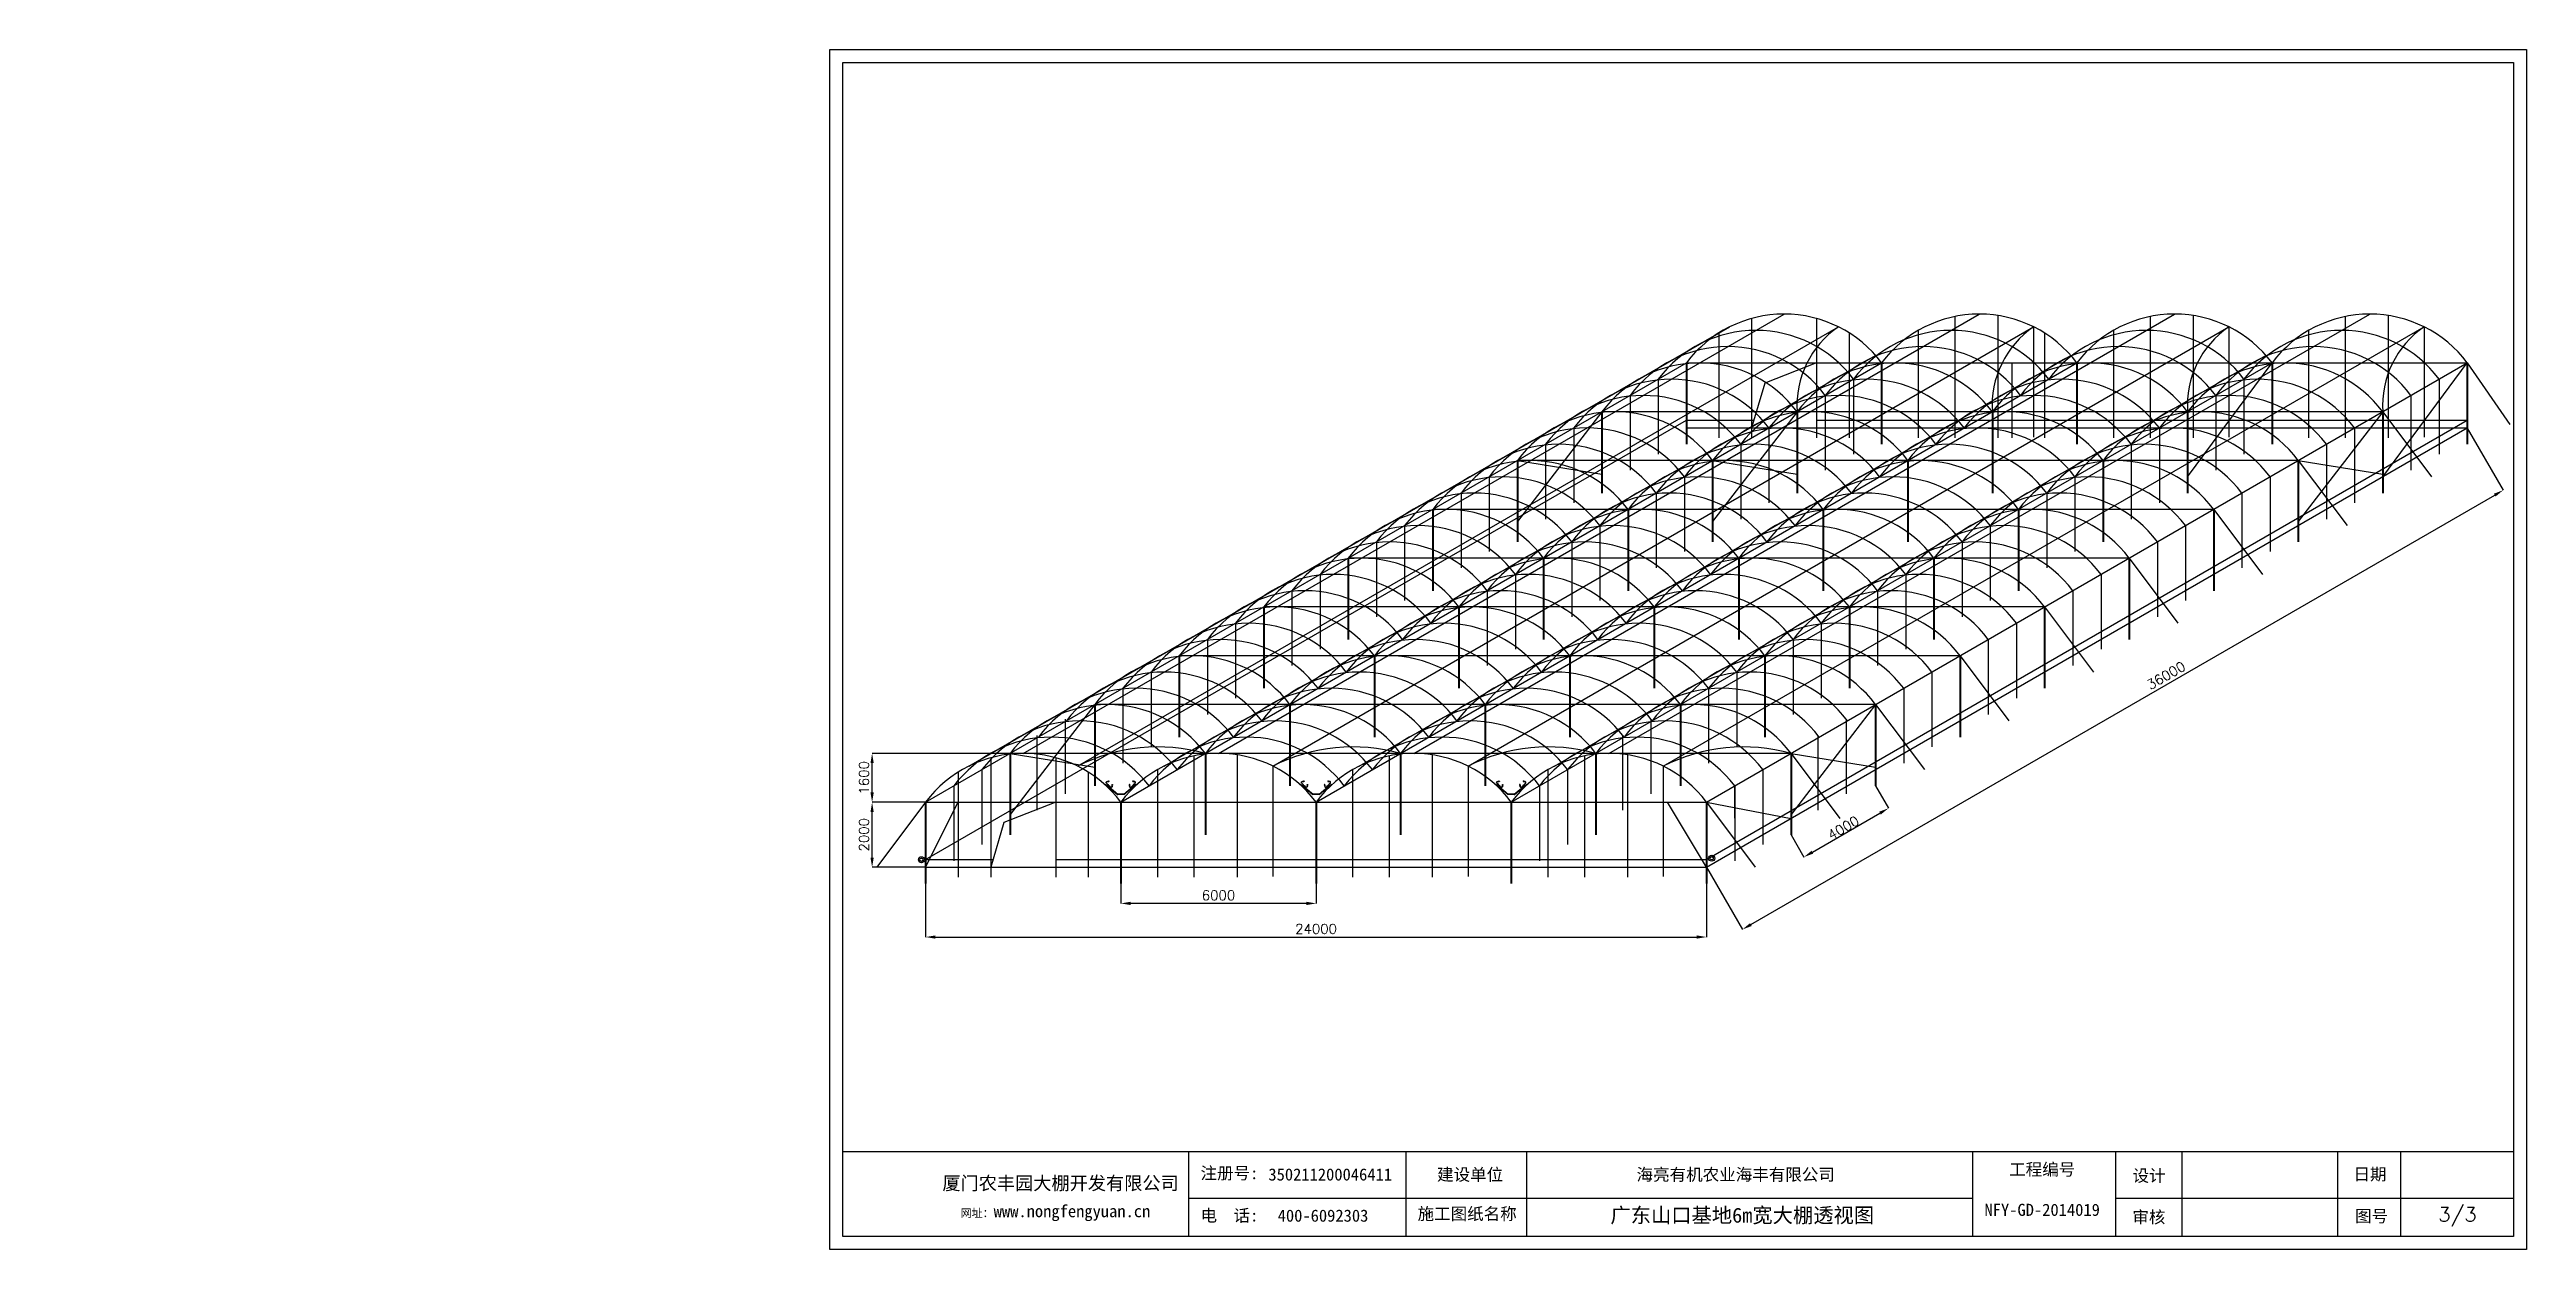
# Model space of a CAD drawing. Header units: inches. Extents: x 211493 to 813085, y -208640 to -52186.
# Drawn here: x 640332 to 716459, y -208640 to -171765 of the extents above; entities that cross this region are included whole.
import ezdxf

# ---------------------------------------------------------------- set-up
doc = ezdxf.new("R2010")
doc.units = ezdxf.units.IN
doc.header["$MEASUREMENT"] = 0
doc.header["$PDMODE"] = 1
doc.styles.get("Standard").update_dxf_attribs({"font": 'txt', "bigfont": 'gbcbig.shx'})
doc.styles.add('样式 1', font='SIMFANG.TTF')
doc.linetypes.add('ZIGZAG', pattern='A,0.00254,-5.08,[131,ltypeshp.shx,S=5.08,R=0,X=-5.08,Y=0],-10.16,[131,ltypeshp.shx,S=5.08,R=180,X=5.08,Y=0],-5.08', length=20.32254)
doc.dimstyles.new('ISO-25', dxfattribs={"dimtxt": 500, "dimasz": 300, "dimexe": 1.25, "dimexo": 0.625, "dimtad": 1, "dimtxsty": 'Standard', "dimcen": 300, "dimadec": 0, "dimazin": 0, "dimtfac": 1, "dimtmove": 0, "dimatfit": 3, "dimfxl": 1, "dimarcsym": 0})
doc.dimstyles.get("Standard").update_dxf_attribs({"dimtxt": 300, "dimasz": 300, "dimexe": 0.18, "dimexo": 0, "dimgap": 20, "dimtad": 1, "dimtoh": 1, "dimdec": 0, "dimzin": 0, "dimdsep": 46, "dimtxsty": 'Standard', "dimcen": 0.09, "dimclrd": 6, "dimclre": 6, "dimclrt": 6, "dimadec": 0, "dimazin": 0, "dimtfac": 1, "dimtdec": 0, "dimtofl": 0, "dimtmove": 1, "dimatfit": 3, "dimfxl": 1, "dimtolj": 1, "dimtzin": 0, "dimarcsym": 0})

msp = doc.modelspace()

# ---------------------------------------------------------------- texts
at = {"insert": (688304.062, -207358.764), "char_height": 457.17832, "width": 10969.38415, "attachment_point": 1, "style": '样式 1'}
msp.add_mtext('{\\fSimSun|b0|i0|c134|p2;广东山口基地6m宽大棚透视图}', dxfattribs=at)
at = {"ltscale": 10, "insert": (714338.33, -207637.115), "char_height": 445.5, "width": 12761.76596, "attachment_point": 5}
msp.add_mtext('3/3', dxfattribs=at)

# ---------------------------------------------------------------- blocks, each defined once
blk = doc.blocks.new('农丰园大棚图框')
at = {"ltscale": 10}
for p, q in [((581, 4361), (75019, 4361)), ((15986, 4361), (15986, 581)), ((25667, 4361), (25667, 581)), ((31039, 4361), (31039, 581)), ((50911, 4361), (50911, 581)), ((57286, 4361), (57286, 581)), ((60253, 581), (60253, 4361)), ((67185, 4361), (67185, 581)), ((67185, 4361), (67185, 581)), ((69994, 4361), (69994, 581)), ((69994, 4361), (69994, 581)), ((15986, 2291), (50911, 2291)), ((57286, 2291), (75019, 2291))]:
    blk.add_line(p, q, dxfattribs=at)
at = {"color": 0, "lineweight": -3}
for points in [[(0, 53461), (75600, 53461), (75600, 0), (0, 0)], [(581, 52880), (75019, 52880), (75019, 581), (581, 581)]]:
    blk.add_lwpolyline(points, close=True, dxfattribs=at)
at = {"ltscale": 10, "attachment_point": 5}
for s, insert, char_height, width in [('{\\fSimSun|b0|i0|c134|p2;厦门农丰园大棚开发有限公司}', (10282, 2920), 594, 12234.25), ('{\\fSimSun|b0|i0|c134|p2;注册号:}', (17806, 3370), 540, 2548.24), ('{\\fSimSun|b0|i0|c134|p2;350211200046411}', (22297, 3337), 540, 6390.31), ('{\\fSimSun|b0|i0|c134|p2;建设单位}', (28532, 3307), 540, 3132.74), ('{\\fSimSun|b0|i0|c134|p2;海亮有机农业海丰有限公司}', (40366, 3307), 540, 12457.12), ('{\\fSimSun|b0|i0|c134|p2;工程编号\\P\\PNFY-GD-2014019}', (54022, 2662), 540, 5878.67), ('{\\fSimSun|b0|i0|c134|p2;设计}', (58783, 3259), 540, 3132.74), ('{\\fSimSun|b0|i0|c134|p2;日期}', (68627, 3323), 540, 3132.74), ('{\\fSimSun|b0|i0|c134|p2;\\H0.66667x;网址：\\H1.5x;www.nongfengyuan.cn}', (10055, 1619), 540, 14674.69), ('{\\fSimSun|b0|i0|c134|p2;电  话:}', (17806, 1485), 540, 2548.24), ('{\\fSimSun|b0|i0|c134|p2;\\H0.6832x;400-6092303}', (21977, 1503), 790.4, 5418.12), ('{\\fSimSun|b0|i0|c134|p2;施工图纸名称}', (28399, 1559), 540, 4764.46), ('{\\fSimSun|b0|i0|c134|p2;审核}', (58776, 1411), 540, 3132.74), ('{\\fSimSun|b0|i0|c134|p2;图号}', (68700, 1457), 540, 3132.74)]:
    blk.add_mtext(s, dxfattribs=dict(at, insert=insert, char_height=char_height, width=width))
blk = doc.blocks.new('*D19')
at = {"color": 6, "linetype": 'Continuous', "lineweight": -2}
for p, q in [((667258, -194895), (665612, -194895)), ((665613, -196595), (665613, -195195)), ((667258, -196895), (665612, -196895))]:
    blk.add_line(p, q, dxfattribs=at)
at = {"color": 6, "linetype": 'Continuous'}
for points in [[(665563, -195195), (665663, -195195), (665613, -194895)], [(665563, -196595), (665663, -196595), (665613, -196895)]]:
    blk.add_solid(points, dxfattribs=at)
at = {"layer": 'Defpoints', "color": 0, "linetype": 'Continuous'}
for p in [(665613, -194895), (667258, -194895), (667258, -196895)]:
    blk.add_point(p, dxfattribs=at)
at = {"color": 6, "linetype": 'Continuous', "lineweight": 25, "insert": (665363, -195895), "char_height": 300, "attachment_point": 5, "rotation": 90}
blk.add_mtext('2000', dxfattribs=at)
blk = doc.blocks.new('*D36')
at = {"color": 6, "linetype": 'Continuous', "lineweight": -2}
for p, q in [((670258, -193395), (665612, -193395)), ((665613, -194595), (665613, -193695)), ((667257, -194895), (665612, -194895))]:
    blk.add_line(p, q, dxfattribs=at)
at = {"color": 6, "linetype": 'Continuous'}
for points in [[(665563, -193695), (665663, -193695), (665613, -193395)], [(665563, -194595), (665663, -194595), (665613, -194895)]]:
    blk.add_solid(points, dxfattribs=at)
at = {"layer": 'Defpoints', "color": 0, "linetype": 'Continuous'}
for p in [(665613, -193395), (670258, -193395), (667258, -194895)]:
    blk.add_point(p, dxfattribs=at)
at = {"color": 6, "linetype": 'Continuous', "lineweight": 25, "insert": (665363, -194145), "char_height": 300, "attachment_point": 5, "rotation": 90}
blk.add_mtext('1600', dxfattribs=at)
blk = doc.blocks.new('M')
at = {"color": 4}
blk.add_line((0, 0), (-6000, 0), dxfattribs=at)
blk.add_arc((-3000, -2250), 3750, 36.8699, 143.1301)
blk = doc.blocks.new('*D20')
at = {"color": 6, "linetype": 'Continuous', "lineweight": -2}
for p, q in [((673258, -196896), (673258, -198007)), ((679258, -196896), (679258, -198007)), ((678958, -198006), (673558, -198006))]:
    blk.add_line(p, q, dxfattribs=at)
at = {"color": 6, "linetype": 'Continuous'}
for points in [[(673558, -197956), (673558, -198056), (673258, -198006)], [(678958, -197956), (678958, -198056), (679258, -198006)]]:
    blk.add_solid(points, dxfattribs=at)
at = {"layer": 'Defpoints', "color": 0, "linetype": 'Continuous'}
for p in [(673258, -196895), (679258, -196895), (673258, -198006)]:
    blk.add_point(p, dxfattribs=at)
at = {"color": 6, "linetype": 'Continuous', "lineweight": 25, "insert": (676258, -197756), "char_height": 300, "attachment_point": 5}
blk.add_mtext('6000', dxfattribs=at)
blk = doc.blocks.new('*D21')
at = {"color": 6, "linetype": 'Continuous', "lineweight": -2}
for p, q in [((714640, -183396), (715744, -185308)), ((692621, -198657), (715484, -185457)), ((691258, -196896), (692362, -198808))]:
    blk.add_line(p, q, dxfattribs=at)
at = {"color": 6, "linetype": 'Continuous'}
for points in [[(715459, -185414), (715509, -185501), (715744, -185307)], [(692596, -198613), (692646, -198700), (692361, -198807)]]:
    blk.add_solid(points, dxfattribs=at)
at = {"layer": 'Defpoints', "color": 0, "linetype": 'Continuous'}
for p in [(714640, -183396), (715744, -185307), (691257, -196895)]:
    blk.add_point(p, dxfattribs=at)
at = {"color": 6, "linetype": 'Continuous', "lineweight": 25, "insert": (705383, -191000), "char_height": 300, "attachment_point": 5, "rotation": 29.99885}
blk.add_mtext('36000', dxfattribs=at)
blk = doc.blocks.new('*D37')
at = {"color": 6, "linetype": 'Continuous', "lineweight": -2}
for p, q in [((667258, -197396), (667258, -199040)), ((691258, -197396), (691258, -199040)), ((667558, -199039), (690958, -199039))]:
    blk.add_line(p, q, dxfattribs=at)
at = {"color": 6, "linetype": 'Continuous'}
for points in [[(667558, -198989), (667558, -199089), (667258, -199039)], [(690958, -198989), (690958, -199089), (691258, -199039)]]:
    blk.add_solid(points, dxfattribs=at)
at = {"layer": 'Defpoints', "color": 0, "linetype": 'Continuous'}
for p in [(667258, -197395), (691258, -197395), (691258, -199039)]:
    blk.add_point(p, dxfattribs=at)
at = {"color": 6, "linetype": 'Continuous', "lineweight": 25, "insert": (679258, -198789), "char_height": 300, "attachment_point": 5}
blk.add_mtext('24000', dxfattribs=at)
blk = doc.blocks.new('A$C04282A70')
at = {"linetype": 'Continuous', "lineweight": 30}
h = blk.add_hatch(color=5, dxfattribs=at)
h.dxf.hatch_style = 1
h.set_gradient(color1=(0, 0, 255), color2=(0, 0, 245), one_color=1, tint=0.48)
h.paths.add_polyline_path([(-11, -22, 0.333333), (-35, -22), (-84, -22, -0.104738), (-90, -20), (-94, -19, -0.550258), (-101, 30), (-70, 57, 0.407424), (-70, 72, 0.656234), (-85, 66), (-86, 57), (-82, 57), (-81, 66, -0.663842), (-73, 69, -0.402419), (-73, 60), (-104, 33, 0.550257), (-95, -22), (-92, -24, 0.104738), (-84, -26), (-35, -26, -0.333333), (-11, -26), (13, -26, -0.333333), (37, -26), (85, -26, 0.104738), (94, -24), (97, -22, 0.550261), (105, 33), (74, 60, -0.402419), (75, 69, -0.663842), (83, 66), (84, 57), (88, 57), (87, 66, 0.656234), (72, 72, 0.407424), (71, 57), (103, 30, -0.550258), (95, -19), (92, -20, -0.104738), (85, -22), (37, -22, 0.333333), (13, -22)])
at = {"color": 5, "linetype": 'Continuous', "lineweight": 30}
for p, q in [((-104, 33), (-73, 60)), ((-70, 57), (-101, 30)), ((-86, 57), (-85, 66)), ((-82, 57), (-86, 57)), ((-81, 66), (-82, 57)), ((103, 30), (71, 57)), ((74, 60), (105, 33)), ((84, 57), (83, 66)), ((88, 57), (84, 57)), ((87, 66), (88, 57)), ((-92, -24), (-95, -22)), ((-94, -19), (-90, -20)), ((-84, -22), (-35, -22)), ((-35, -26), (-84, -26)), ((-11, -22), (13, -22)), ((13, -26), (-11, -26)), ((37, -22), (85, -22)), ((85, -26), (37, -26)), ((92, -20), (95, -19)), ((97, -22), (94, -24))]:
    blk.add_line(p, q, dxfattribs=at)
for centre, radius, start, end in [((-82, 8), 33.3, 130.79442, 246.08306), ((-82, 8), 29.3, 130.79442, 246.08306), ((-77, 66), 8.71, 43.5539, 176.65091), ((-77, 66), 4.71, 42.33947, 176.65091), ((-78, 64), 6.4, 319.77772, 47.46081), ((-78, 64), 10.4, 317.8389, 46.50757), ((79, 64), 10.4, 133.49243, 222.1611), ((78, 66), 8.71, 3.34909, 136.4461), ((79, 64), 6.4, 132.53919, 220.22228), ((78, 66), 4.71, 3.34909, 137.66053), ((83, 8), 29.3, 293.91694, 49.20558), ((83, 8), 33.3, 293.91694, 49.20558), ((-84, -6), 20, 246.08306, 270), ((-84, -6), 16, 246.08306, 270), ((-23, -38), 20, 53.1301, 126.8699), ((-23, -42), 20, 53.1301, 126.8699), ((25, -38), 20, 53.1301, 126.8699), ((25, -42), 20, 53.1301, 126.8699), ((85, -6), 16, 270, 293.91694), ((85, -6), 20, 270, 293.91694)]:
    blk.add_arc(centre, radius, start, end, dxfattribs=at)
blk = doc.blocks.new('A$C0B09460F')
at = {"linetype": 'Continuous', "lineweight": 25}
h = blk.add_hatch(color=5, dxfattribs=at)
h.dxf.hatch_style = 1
h.set_gradient(color1=(255, 255, 0), color2=(255, 255, 5), one_color=1, tint=0.51)
h.paths.add_polyline_path([(426, 277, -0.065543), (428, 278), (492, 308), (487, 319), (426, 290), (94, 12), (-92, 12), (-421, 288), (-487, 319), (-492, 308), (-428, 278, -0.065544), (-426, 277), (-97, 1, 0.176327), (-94, 0), (94, 0, 0.176327), (97, 1)])
at = {"color": 7, "linetype": 'Continuous'}
for p, q in [((-492, 308), (-487, 319)), ((-492, 308), (-428, 278)), ((-487, 319), (-421, 288)), ((-426, 277), (-97, 1)), ((-421, 288), (-92, 12)), ((94, 0), (-94, 0)), ((94, 12), (-92, 12)), ((94, 12), (426, 290)), ((97, 1), (426, 277)), ((426, 290), (487, 319)), ((428, 278), (492, 308)), ((492, 308), (487, 319))]:
    blk.add_line(p, q, dxfattribs=at)
for centre, start, end in [((-430, 274), 50, 65), ((-94, 5), 230, 270), ((94, 5), 270, 310), ((430, 274), 115, 130)]:
    blk.add_arc(centre, 4.8, start, end, dxfattribs=at)
blk = doc.blocks.new('*D58')
at = {"color": 6, "lineweight": -2}
for p, q in [((696454, -194395), (696850, -195081)), ((694512, -196431), (696590, -195231)), ((693856, -195895), (694252, -196581))]:
    blk.add_line(p, q, dxfattribs=at)
at = {"color": 6}
for points in [[(696565, -195187), (696615, -195274), (696850, -195081)], [(694487, -196387), (694537, -196474), (694252, -196581)]]:
    blk.add_solid(points, dxfattribs=at)
at = {"layer": 'Defpoints', "color": 0}
for p in [(696454, -194395), (696850, -195081), (693856, -195895)]:
    blk.add_point(p, dxfattribs=at)
at = {"color": 6, "insert": (695466, -195683), "char_height": 300, "attachment_point": 5, "rotation": 30}
blk.add_mtext('\\A1;4000', dxfattribs=at)

# ---------------------------------------------------------------- dimensions: what is measured, and where the dimension line sits
at = {"linetype": 'Continuous', "lineweight": 25}
dim = msp.add_linear_dim(base=(715743.652, -185307.305), p1=(691257.449, -196895.244), p2=(714640.135, -183395.869), angle=29.99885138, text='36000', dimstyle='ISO-25', override={"dimtxt": 300, "dimgap": 100, "dimclrd": 6, "dimclre": 6, "dimclrt": 6, "dimfxl": 0.18, "dimtfillclr": 6, "dimarcsym": 1}, dxfattribs=at)
dim.commit()
dim.dimension.update_dxf_attribs({"geometry": '*D21', "text_midpoint": (705507.875, -191216.66), "dimtype": 161})
dim = msp.add_linear_dim(base=(665613.463, -193395.244), p1=(667257.512, -194895.244), p2=(670258.137, -193395.244), angle=90, text='1600', dimstyle='ISO-25', override={"dimtxt": 300, "dimgap": 100, "dimclrd": 6, "dimclre": 6, "dimclrt": 6, "dimfxl": 0.18, "dimtfillclr": 6, "dimarcsym": 1}, dxfattribs=at)
dim.commit()
dim.dimension.update_dxf_attribs({"geometry": '*D36', "text_midpoint": (665363.463, -194145.244)})
dim = msp.add_aligned_dim(p1=(693856.213, -195895.244), p2=(696454.289, -194395.244), distance=-791.309, text='4000', dimstyle='Standard')
dim.commit()
dim.dimension.update_dxf_attribs({"geometry": '*D58', "text_midpoint": (695465.906, -195683.313)})
for base, p1, p2, angle, picture, middle in [((665613.004, -194895.244), (667258.137, -196895.244), (667258.137, -194895.244), 90, '*D19', (665613.004, -195895.244)), ((673258.137, -198006.224), (679258.137, -196895.244), (673258.137, -196895.244), 180, '*D20', (676258.137, -198006.224))]:
    dim = msp.add_linear_dim(base=base, p1=p1, p2=p2, angle=angle, dimstyle='ISO-25', override={"dimtxt": 300, "dimgap": 100, "dimclrd": 6, "dimclre": 6, "dimclrt": 6, "dimfxl": 0.18, "dimtfillclr": 6, "dimarcsym": 1}, dxfattribs=at)
    dim.commit()
    dim.dimension.update_dxf_attribs({"geometry": picture, "text_midpoint": middle, "dimtype": 161})
dim = msp.add_aligned_dim(p1=(667258.137, -197395.244), p2=(691258.137, -197395.244), distance=-1643.278, text='24000', dimstyle='ISO-25', override={"dimtxt": 300, "dimgap": 100, "dimclrd": 6, "dimclre": 6, "dimclrt": 6, "dimfxl": 0.18, "dimtfillclr": 6, "dimarcsym": 1}, dxfattribs=at)
dim.commit()
dim.dimension.update_dxf_attribs({"geometry": '*D37', "text_midpoint": (679258.137, -198788.522)})

# ---------------------------------------------------------------- linework, layer by layer
at = {"color": 3, "linetype": 'Continuous', "lineweight": 25}
for p, q in [((668586.734, -193788.324), (691969.42, -180288.324)), ((670258.137, -193395.244), (693640.823, -179895.244)), ((670258.137, -193395.244), (693640.823, -179895.244)), ((671929.54, -193788.324), (695312.226, -180288.324)), ((676258.137, -193395.244), (699640.823, -179895.244)), ((676258.137, -193395.244), (699640.823, -179895.244)), ((677929.54, -193788.324), (701312.226, -180288.324)), ((682258.137, -193395.244), (705640.823, -179895.244)), ((682258.137, -193395.244), (705640.823, -179895.244)), ((683929.54, -193788.324), (707312.226, -180288.324)), ((688258.137, -193395.244), (711640.823, -179895.244)), ((688258.137, -193395.244), (711640.823, -179895.244)), ((689929.54, -193788.324), (713312.226, -180288.324)), ((674586.734, -193788.324), (696452.616, -181164.051)), ((680586.734, -193788.324), (702452.616, -181164.051)), ((686586.734, -193788.324), (708452.616, -181164.051))]:
    msp.add_line(p, q, dxfattribs=at)
at = {"linetype": 'Continuous', "lineweight": 25}
for p, q in [((692640.823, -180030.411), (692640.823, -183694.619)), ((694640.823, -180030.411), (694640.823, -183694.619)), ((697763.334, -180398.462), (697763.334, -183694.619)), ((698888.405, -179970.879), (698888.405, -183694.619)), ((700211.365, -179938.276), (700211.365, -183694.619)), ((701312.226, -180287.699), (701312.226, -183677.337)), ((703763.334, -180398.462), (703763.334, -183694.619)), ((703763.334, -180398.462), (703763.334, -183694.619)), ((704888.405, -179970.879), (704888.405, -183694.619)), ((704888.405, -179970.879), (704888.405, -183694.619)), ((706211.365, -179938.276), (706211.365, -183694.619)), ((706211.365, -179938.276), (706211.365, -183694.619)), ((707312.226, -180287.699), (707312.226, -183677.337)), ((707312.226, -180287.699), (707312.226, -183677.337)), ((709763.334, -180398.462), (709763.334, -183694.619)), ((710888.405, -179970.879), (710888.405, -183694.619)), ((712211.365, -179938.276), (712211.365, -183694.619)), ((713312.226, -180287.699), (713312.226, -183677.337)), ((691640.823, -180472.475), (691640.823, -183694.619)), ((695640.823, -180472.475), (695640.823, -183694.619)), ((701640.823, -180472.475), (701640.823, -183694.619)), ((689774.797, -181895.244), (689774.797, -184195.244)), ((690640.823, -181394.619), (696640.823, -181394.619)), ((690640.823, -181394.619), (696640.823, -181394.619)), ((694640.823, -181394.619), (694640.823, -183694.619)), ((695640.823, -181394.619), (695640.823, -183694.619)), ((695774.797, -181895.244), (695774.797, -184195.244)), ((696640.823, -181394.619), (702640.823, -181394.619)), ((696640.823, -181394.619), (702640.823, -181394.619)), ((696640.823, -181394.619), (702640.823, -181394.619)), ((696640.823, -181394.619), (702640.823, -181394.619)), ((700640.823, -181394.619), (700640.823, -183694.619)), ((701640.823, -181394.619), (701640.823, -183694.619)), ((702640.823, -181394.619), (708640.823, -181394.619)), ((702640.823, -181394.619), (708640.823, -181394.619)), ((702640.823, -181394.619), (708640.823, -181394.619)), ((702640.823, -181394.619), (708640.823, -181394.619)), ((707774.797, -181895.244), (707774.797, -184195.244)), ((708640.823, -181394.619), (714640.823, -181394.619)), ((708640.823, -181394.619), (714640.823, -181394.619)), ((713774.797, -181895.244), (713774.797, -184195.244)), ((688908.772, -182395.244), (688908.772, -184695.244)), ((694908.772, -182395.244), (694908.772, -184695.244)), ((706908.772, -182395.244), (706908.772, -184695.244)), ((712908.772, -182395.244), (712908.772, -184695.244)), ((687176.721, -183395.244), (687176.721, -185695.244)), ((693176.721, -183395.244), (693176.721, -185695.244)), ((705177.804, -183394.619), (705177.804, -185694.619)), ((711177.804, -183394.619), (711177.804, -185694.619)), ((686310.696, -183895.244), (686310.696, -186195.244)), ((692310.696, -183895.244), (692310.696, -186195.244)), ((704310.696, -183895.244), (704310.696, -186195.244)), ((710310.696, -183895.244), (710310.696, -186195.244)), ((684578.645, -184895.244), (684578.645, -187195.244)), ((690578.645, -184895.244), (690578.645, -187195.244)), ((702578.645, -184895.244), (702578.645, -187195.244)), ((708578.645, -184895.244), (708578.645, -187195.244)), ((683712.62, -185395.244), (683712.62, -187695.244)), ((689712.62, -185395.244), (689712.62, -187695.244)), ((701712.62, -185395.244), (701712.62, -187695.244)), ((707712.62, -185395.244), (707712.62, -187695.244)), ((681980.569, -186395.244), (681980.569, -188695.244)), ((687980.569, -186395.244), (687980.569, -188695.244)), ((699980.569, -186395.244), (699980.569, -188695.244)), ((705980.569, -186395.244), (705980.569, -188695.244)), ((681114.543, -186895.244), (681114.543, -189195.244)), ((687114.543, -186895.244), (687114.543, -189195.244)), ((699114.543, -186895.244), (699114.543, -189195.244)), ((705114.543, -186895.244), (705114.543, -189195.244)), ((679382.493, -187895.244), (679382.493, -190195.244)), ((685382.493, -187895.244), (685382.493, -190195.244)), ((697382.493, -187895.244), (697382.493, -190195.244)), ((703382.493, -187895.244), (703382.493, -190195.244)), ((678516.467, -188395.244), (678516.467, -190695.244)), ((684516.467, -188395.244), (684516.467, -190695.244)), ((696516.467, -188395.244), (696516.467, -190695.244)), ((702516.467, -188395.244), (702516.467, -190695.244)), ((676784.416, -189395.244), (676784.416, -191695.244)), ((694784.416, -189395.244), (694784.416, -191695.244)), ((700784.416, -189395.244), (700784.416, -191695.244)), ((675918.391, -189895.244), (675918.391, -192195.244)), ((693918.391, -189895.244), (693918.391, -192195.244)), ((699918.391, -189895.244), (699918.391, -192195.244)), ((674186.34, -190895.244), (674186.34, -193195.244)), ((692186.34, -190895.244), (692186.34, -193195.244)), ((698186.34, -190895.244), (698186.34, -193195.244)), ((673320.315, -191395.244), (673320.315, -193695.244)), ((691320.315, -191395.244), (691320.315, -193695.244)), ((697320.315, -191395.244), (697320.315, -193695.244)), ((671546.405, -192340.487), (671546.405, -194640.487)), ((689546.405, -192340.487), (689546.405, -194640.487)), ((695546.405, -192340.487), (695546.405, -194640.487)), ((670680.379, -192840.487), (670680.379, -195140.487)), ((688680.379, -192840.487), (688680.379, -195140.487)), ((694680.379, -192840.487), (694680.379, -195140.487)), ((668258.137, -193973.1), (668258.137, -197195.244)), ((668990.188, -193895.244), (668990.188, -196195.244)), ((669258.137, -193531.036), (669258.137, -197195.244)), ((671258.137, -193531.036), (671258.137, -197195.244)), ((672258.137, -193973.1), (672258.137, -197195.244)), ((674380.649, -193899.087), (674380.649, -197195.244)), ((675505.719, -193471.504), (675505.719, -197195.244)), ((676828.679, -193438.901), (676828.679, -197195.244)), ((677929.54, -193788.324), (677929.54, -197177.962)), ((680380.649, -193899.087), (680380.649, -197195.244)), ((681505.719, -193471.504), (681505.719, -197195.244)), ((682828.679, -193438.901), (682828.679, -197195.244)), ((683929.54, -193788.324), (683929.54, -197177.962)), ((686380.649, -193899.087), (686380.649, -197195.244)), ((686990.188, -193895.244), (686990.188, -196195.244)), ((687505.719, -193471.504), (687505.719, -197195.244)), ((688828.679, -193438.901), (688828.679, -197195.244)), ((689929.54, -193788.324), (689929.54, -197177.962)), ((692990.188, -193895.244), (692990.188, -196195.244)), ((668124.162, -194395.244), (668124.162, -196695.244)), ((686124.162, -194395.244), (686124.162, -196695.244)), ((692124.162, -194395.244), (692124.162, -196695.244)), ((667258.137, -194895.244), (673258.137, -194895.244)), ((667258.137, -194895.244), (673258.137, -194895.244)), ((668258.137, -194895.244), (668258.137, -197195.244)), ((668258.137, -194895.244), (668258.137, -197195.244)), ((669258.137, -194895.244), (669258.137, -197195.244)), ((671258.137, -194895.244), (671258.137, -197195.244)), ((672258.137, -194895.244), (672258.137, -197195.244)), ((673258.137, -194895.244), (679258.137, -194895.244)), ((673258.137, -194895.244), (679258.137, -194895.244)), ((679258.137, -194895.244), (685258.137, -194895.244)), ((679258.137, -194895.244), (685258.137, -194895.244)), ((685258.137, -194895.244), (691258.137, -194895.244)), ((685258.137, -194895.244), (691258.137, -194895.244))]:
    msp.add_line(p, q, dxfattribs=at)
at = {"color": 5, "linetype": 'ZIGZAG', "lineweight": -3, "ltscale": 10}
for p, q in [((667258.137, -194895.244), (690640.823, -181395.244)), ((679258.137, -194895.244), (702640.823, -181395.244)), ((685258.137, -194895.244), (708640.823, -181395.244)), ((685258.137, -194895.244), (708640.823, -181395.244)), ((690640.823, -181394.619), (696640.823, -181394.619)), ((691258.137, -194895.244), (714640.823, -181395.244)), ((696640.823, -181394.619), (702640.823, -181394.619)), ((696640.823, -181394.619), (702640.823, -181394.619)), ((702639.573, -181395.244), (702640.823, -183395.869)), ((702640.823, -181394.619), (708640.823, -181394.619)), ((702640.823, -181394.619), (708640.823, -181394.619)), ((707773.547, -181894.619), (707774.797, -183895.244)), ((708639.573, -181395.244), (708640.823, -183395.869)), ((708639.573, -181395.244), (708640.823, -183395.869)), ((708640.823, -181394.619), (714640.823, -181394.619)), ((713773.547, -181894.619), (713774.797, -183895.244)), ((714639.573, -181395.244), (714640.823, -183395.869)), ((667258.137, -196659.179), (690640.823, -183159.179)), ((690640.823, -183158.554), (692710.634, -183158.554)), ((691258.137, -196659.179), (714640.823, -183159.179)), ((694640.823, -183158.554), (698710.634, -183158.554)), ((696640.823, -183158.554), (698640.823, -183158.554)), ((698640.823, -183158.554), (702640.823, -183158.554)), ((702640.823, -183158.554), (708640.823, -183158.554)), ((702640.823, -183158.554), (704640.823, -183158.554)), ((704640.823, -183158.554), (708640.823, -183158.554)), ((708640.823, -183158.554), (714640.823, -183158.554)), ((686122.912, -194394.619), (686124.162, -196395.244)), ((692122.912, -194394.619), (692124.162, -196395.244)), ((667256.887, -194895.244), (667258.137, -196895.869)), ((667258.137, -194895.244), (673258.137, -194895.244)), ((668256.887, -194895.244), (668258.137, -196895.869)), ((673258.137, -194895.244), (679258.137, -194895.244)), ((679258.137, -194895.244), (685258.137, -194895.244)), ((683928.29, -194894.619), (683929.54, -196895.244)), ((685256.887, -194895.244), (685258.137, -196895.869)), ((685258.137, -194895.244), (691258.137, -194895.244)), ((689928.29, -194894.619), (689929.54, -196895.244)), ((691256.887, -194895.244), (691258.137, -196895.869)), ((667258.137, -196659.179), (669258.137, -196659.179)), ((667258.137, -196659.179), (669327.949, -196659.179)), ((671258.137, -196659.179), (673258.137, -196659.179)), ((673258.137, -196659.179), (675258.137, -196659.179)), ((675258.137, -196659.179), (679258.137, -196659.179)), ((679258.137, -196659.179), (685258.137, -196659.179)), ((685258.137, -196659.179), (691258.137, -196659.179))]:
    msp.add_line(p, q, dxfattribs=at)
at = {"color": 4, "linetype": 'Continuous', "lineweight": 25}
for p, q in [((690640.823, -181395.244), (696640.823, -181395.244)), ((696640.823, -181395.244), (702640.823, -181395.244)), ((696640.823, -181395.244), (702640.823, -181395.244)), ((702640.823, -181395.244), (708640.823, -181395.244)), ((702640.823, -181395.244), (708640.823, -181395.244)), ((708640.823, -181395.244), (714640.823, -181395.244)), ((714640.823, -181395.965), (715949.897, -183285.734)), ((688042.747, -182895.869), (685444.67, -186270.055)), ((694042.747, -182895.869), (691444.67, -186270.055)), ((712042.747, -182895.869), (709444.67, -186270.055)), ((712042.747, -182895.244), (713542.747, -184895.244)), ((691444.67, -184395.244), (685444.67, -184395.244)), ((685444.67, -184395.869), (688042.747, -184818.941)), ((697444.67, -184395.244), (691444.67, -184395.244)), ((697444.67, -184395.244), (691444.67, -184395.244)), ((691444.67, -184395.869), (694042.747, -184818.941)), ((703444.67, -184395.244), (697444.67, -184395.244)), ((703444.67, -184395.244), (697444.67, -184395.244)), ((709444.67, -184395.244), (703444.67, -184395.244)), ((709444.67, -184395.244), (710944.67, -186395.244)), ((709444.67, -184395.869), (712042.747, -184818.941)), ((706846.594, -185895.244), (708346.594, -187895.244)), ((686248.518, -187395.244), (680248.518, -187395.244)), ((692248.518, -187395.244), (686248.518, -187395.244)), ((692248.518, -187395.244), (686248.518, -187395.244)), ((698248.518, -187395.244), (692248.518, -187395.244)), ((698248.518, -187395.244), (692248.518, -187395.244)), ((704248.518, -187395.244), (698248.518, -187395.244)), ((704248.518, -187395.244), (705748.518, -189395.244)), ((701650.442, -188895.244), (703150.442, -190895.244)), ((681052.366, -190395.244), (675052.366, -190395.244)), ((687052.366, -190395.244), (681052.366, -190395.244)), ((693052.366, -190395.244), (687052.366, -190395.244)), ((693052.366, -190395.244), (687052.366, -190395.244)), ((699052.366, -190395.244), (693052.366, -190395.244)), ((699053.616, -190395.244), (700553.616, -192395.244)), ((672454.289, -191895.244), (669856.213, -195269.43)), ((696454.289, -191895.244), (693856.213, -195269.43)), ((696454.289, -191895.244), (697954.289, -193895.244)), ((675856.213, -193395.244), (669856.213, -193395.244)), ((669856.213, -193395.244), (672454.289, -193818.316)), ((681856.213, -193395.244), (675856.213, -193395.244)), ((687856.213, -193395.244), (681856.213, -193395.244)), ((693856.213, -193395.244), (687856.213, -193395.244)), ((693856.213, -193395.244), (696454.289, -193818.316)), ((693856.213, -193395.244), (695356.213, -195395.244)), ((667258.137, -194895.244), (665758.137, -196895.244)), ((691258.137, -194895.244), (692758.137, -196895.244))]:
    msp.add_line(p, q, dxfattribs=at)
at = {"color": 1}
for p, q in [((690640.823, -183394.619), (696640.823, -183394.619)), ((696640.823, -183394.619), (702640.823, -183394.619)), ((696640.823, -183394.619), (702640.823, -183394.619)), ((702640.823, -183394.619), (708640.823, -183394.619)), ((702640.823, -183394.619), (708640.823, -183394.619)), ((708640.823, -183394.619), (714640.823, -183394.619)), ((667258.137, -196895.244), (673258.137, -196895.244)), ((673258.137, -196895.244), (679258.137, -196895.244)), ((679258.137, -196895.244), (685258.137, -196895.244)), ((685258.137, -196895.244), (691258.137, -196895.244))]:
    msp.add_line(p, q, dxfattribs=at)
for p, q in [((667258.137, -196895.869), (668258.137, -194895.869)), ((691258.137, -196895.869), (690058.137, -194895.869))]:
    msp.add_line(p, q)
at = {"color": 1, "linetype": 'Continuous', "lineweight": 25}
for p, q in [((667258.137, -196895.244), (673258.137, -196895.244)), ((673258.137, -196895.244), (679258.137, -196895.244)), ((679258.137, -196895.244), (685258.137, -196895.244)), ((685258.137, -196895.244), (691258.137, -196895.244))]:
    msp.add_line(p, q, dxfattribs=at)
at = {"linetype": 'Continuous', "lineweight": 30}
for points in [[(667258.137, -194895.244), (690640.823, -181395.244)], [(673258.137, -194895.244), (696640.823, -181395.244)], [(673258.137, -194895.244), (696640.823, -181395.244)], [(679258.137, -194895.244), (702640.823, -181395.244)], [(679258.137, -194895.244), (702640.823, -181395.244)], [(685258.137, -194895.244), (708640.823, -181395.244)], [(685258.137, -194895.244), (708640.823, -181395.244)], [(685258.137, -194895.244), (708640.823, -181395.244)], [(691258.137, -194895.244), (714640.823, -181395.244)]]:
    msp.add_lwpolyline(points, dxfattribs=at)
at = {"linetype": 'Continuous', "lineweight": 40}
for points in [[(690640.823, -181395.244), (690640.823, -183395.244), (690640.823, -183895.244)], [(696640.823, -181395.244), (696640.823, -183395.244), (696640.823, -183895.244)], [(696640.823, -181395.244), (696640.823, -183395.244), (696640.823, -183895.244)], [(696640.823, -181395.244), (696640.823, -183395.244), (696640.823, -183895.244)], [(702640.823, -181395.244), (702640.823, -183395.244), (702640.823, -183895.244)], [(702640.823, -181395.244), (702640.823, -183395.244), (702640.823, -183895.244)], [(702640.823, -181395.244), (702640.823, -183395.244), (702640.823, -183895.244)], [(702640.823, -181395.244), (702640.823, -183395.244), (702640.823, -183895.244)], [(702640.823, -181395.244), (702640.823, -183395.244), (702640.823, -183895.244)], [(708640.823, -181395.244), (708640.823, -183395.244), (708640.823, -183895.244)], [(708640.823, -181395.244), (708640.823, -183395.244), (708640.823, -183895.244)], [(708640.823, -181395.244), (708640.823, -183395.244), (708640.823, -183895.244)], [(708640.823, -181395.244), (708640.823, -183395.244), (708640.823, -183895.244)], [(708640.823, -181395.244), (708640.823, -183395.244), (708640.823, -183895.244)], [(714640.823, -181395.244), (714640.823, -183395.244), (714640.823, -183895.244)], [(714640.823, -181395.244), (714640.823, -183395.244), (714640.823, -183895.244)], [(688042.747, -182895.244), (688042.747, -184895.244), (688042.747, -185395.244)], [(694042.747, -182895.244), (694042.747, -184895.244), (694042.747, -185395.244)], [(694042.747, -182895.244), (694042.747, -184895.244), (694042.747, -185395.244)], [(694042.747, -182895.244), (694042.747, -184895.244), (694042.747, -185395.244)], [(700042.747, -182895.244), (700042.747, -184895.244), (700042.747, -185395.244)], [(700042.747, -182895.244), (700042.747, -184895.244), (700042.747, -185395.244)], [(700042.747, -182895.244), (700042.747, -184895.244), (700042.747, -185395.244)], [(700042.747, -182895.244), (700042.747, -184895.244), (700042.747, -185395.244)], [(706042.747, -182895.244), (706042.747, -184895.244), (706042.747, -185395.244)], [(706042.747, -182895.244), (706042.747, -184895.244), (706042.747, -185395.244)], [(706042.747, -182895.244), (706042.747, -184895.244), (706042.747, -185395.244)], [(712042.747, -182895.244), (712042.747, -184895.244), (712042.747, -185395.244)], [(685444.67, -184395.244), (685444.67, -186395.244), (685444.67, -186895.244)], [(691444.67, -184395.244), (691444.67, -186395.244), (691444.67, -186895.244)], [(691444.67, -184395.244), (691444.67, -186395.244), (691444.67, -186895.244)], [(691444.67, -184395.244), (691444.67, -186395.244), (691444.67, -186895.244)], [(697444.67, -184395.244), (697444.67, -186395.244), (697444.67, -186895.244)], [(697444.67, -184395.244), (697444.67, -186395.244), (697444.67, -186895.244)], [(697444.67, -184395.244), (697444.67, -186395.244), (697444.67, -186895.244)], [(697444.67, -184395.244), (697444.67, -186395.244), (697444.67, -186895.244)], [(703444.67, -184395.244), (703444.67, -186395.244), (703444.67, -186895.244)], [(703444.67, -184395.244), (703444.67, -186395.244), (703444.67, -186895.244)], [(703444.67, -184395.244), (703444.67, -186395.244), (703444.67, -186895.244)], [(709444.67, -184395.244), (709444.67, -186395.244), (709444.67, -186895.244)], [(682846.594, -185895.244), (682846.594, -187895.244), (682846.594, -188395.244)], [(688846.594, -185895.244), (688846.594, -187895.244), (688846.594, -188395.244)], [(688846.594, -185895.244), (688846.594, -187895.244), (688846.594, -188395.244)], [(688846.594, -185895.244), (688846.594, -187895.244), (688846.594, -188395.244)], [(694846.594, -185895.244), (694846.594, -187895.244), (694846.594, -188395.244)], [(694846.594, -185895.244), (694846.594, -187895.244), (694846.594, -188395.244)], [(694846.594, -185895.244), (694846.594, -187895.244), (694846.594, -188395.244)], [(694846.594, -185895.244), (694846.594, -187895.244), (694846.594, -188395.244)], [(700846.594, -185895.244), (700846.594, -187895.244), (700846.594, -188395.244)], [(700846.594, -185895.244), (700846.594, -187895.244), (700846.594, -188395.244)], [(700846.594, -185895.244), (700846.594, -187895.244), (700846.594, -188395.244)], [(706846.594, -185895.244), (706846.594, -187895.244), (706846.594, -188395.244)], [(680248.518, -187395.244), (680248.518, -189395.244), (680248.518, -189895.244)], [(686248.518, -187395.244), (686248.518, -189395.244), (686248.518, -189895.244)], [(686248.518, -187395.244), (686248.518, -189395.244), (686248.518, -189895.244)], [(686248.518, -187395.244), (686248.518, -189395.244), (686248.518, -189895.244)], [(692248.518, -187395.244), (692248.518, -189395.244), (692248.518, -189895.244)], [(692248.518, -187395.244), (692248.518, -189395.244), (692248.518, -189895.244)], [(692248.518, -187395.244), (692248.518, -189395.244), (692248.518, -189895.244)], [(692248.518, -187395.244), (692248.518, -189395.244), (692248.518, -189895.244)], [(698248.518, -187395.244), (698248.518, -189395.244), (698248.518, -189895.244)], [(698248.518, -187395.244), (698248.518, -189395.244), (698248.518, -189895.244)], [(698248.518, -187395.244), (698248.518, -189395.244), (698248.518, -189895.244)], [(704248.518, -187395.244), (704248.518, -189395.244), (704248.518, -189895.244)], [(677650.442, -188895.244), (677650.442, -190895.244), (677650.442, -191395.244)], [(683650.442, -188895.244), (683650.442, -190895.244), (683650.442, -191395.244)], [(683650.442, -188895.244), (683650.442, -190895.244), (683650.442, -191395.244)], [(689650.442, -188895.244), (689650.442, -190895.244), (689650.442, -191395.244)], [(689650.442, -188895.244), (689650.442, -190895.244), (689650.442, -191395.244)], [(689650.442, -188895.244), (689650.442, -190895.244), (689650.442, -191395.244)], [(689650.442, -188895.244), (689650.442, -190895.244), (689650.442, -191395.244)], [(695650.442, -188895.244), (695650.442, -190895.244), (695650.442, -191395.244)], [(695650.442, -188895.244), (695650.442, -190895.244), (695650.442, -191395.244)], [(695650.442, -188895.244), (695650.442, -190895.244), (695650.442, -191395.244)], [(701650.442, -188895.244), (701650.442, -190895.244), (701650.442, -191395.244)], [(675052.366, -190395.244), (675052.366, -192395.244), (675052.366, -192895.244)], [(681052.366, -190395.244), (681052.366, -192395.244), (681052.366, -192895.244)], [(681052.366, -190395.244), (681052.366, -192395.244), (681052.366, -192895.244)], [(687052.366, -190395.244), (687052.366, -192395.244), (687052.366, -192895.244)], [(687052.366, -190395.244), (687052.366, -192395.244), (687052.366, -192895.244)], [(687052.366, -190395.244), (687052.366, -192395.244), (687052.366, -192895.244)], [(687052.366, -190395.244), (687052.366, -192395.244), (687052.366, -192895.244)], [(693052.366, -190395.244), (693052.366, -192395.244), (693052.366, -192895.244)], [(693052.366, -190395.244), (693052.366, -192395.244), (693052.366, -192895.244)], [(693052.366, -190395.244), (693052.366, -192395.244), (693052.366, -192895.244)], [(699052.366, -190395.244), (699052.366, -192395.244), (699052.366, -192895.244)], [(672454.289, -191895.244), (672454.289, -193895.244), (672454.289, -194395.244)], [(678454.289, -191895.244), (678454.289, -193895.244), (678454.289, -194395.244)], [(678454.289, -191895.244), (678454.289, -193895.244), (678454.289, -194395.244)], [(684454.289, -191895.244), (684454.289, -193895.244), (684454.289, -194395.244)], [(684454.289, -191895.244), (684454.289, -193895.244), (684454.289, -194395.244)], [(684454.289, -191895.244), (684454.289, -193895.244), (684454.289, -194395.244)], [(684454.289, -191895.244), (684454.289, -193895.244), (684454.289, -194395.244)], [(690454.289, -191895.244), (690454.289, -193895.244), (690454.289, -194395.244)], [(690454.289, -191895.244), (690454.289, -193895.244), (690454.289, -194395.244)], [(690454.289, -191895.244), (690454.289, -193895.244), (690454.289, -194395.244)], [(696454.289, -191895.244), (696454.289, -193895.244), (696454.289, -194395.244)], [(669856.213, -193395.244), (669856.213, -195395.244), (669856.213, -195895.244)], [(675856.213, -193395.244), (675856.213, -195395.244), (675856.213, -195895.244)], [(675856.213, -193395.244), (675856.213, -195395.244), (675856.213, -195895.244)], [(681856.213, -193395.244), (681856.213, -195395.244), (681856.213, -195895.244)], [(681856.213, -193395.244), (681856.213, -195395.244), (681856.213, -195895.244)], [(687856.213, -193395.244), (687856.213, -195395.244), (687856.213, -195895.244)], [(687856.213, -193395.244), (687856.213, -195395.244), (687856.213, -195895.244)], [(687856.213, -193395.244), (687856.213, -195395.244), (687856.213, -195895.244)], [(693856.213, -193395.244), (693856.213, -195395.244), (693856.213, -195895.244)], [(667258.137, -194895.244), (667258.137, -196895.244), (667258.137, -197395.244)], [(667258.137, -194895.244), (667258.137, -196895.244), (667258.137, -197395.244)], [(673258.137, -194895.244), (673258.137, -196895.244), (673258.137, -197395.244)], [(673258.137, -194895.244), (673258.137, -196895.244), (673258.137, -197395.244)], [(673258.137, -194895.244), (673258.137, -196895.244), (673258.137, -197395.244)], [(673258.137, -194895.244), (673258.137, -196895.244), (673258.137, -197395.244)], [(679258.137, -194895.244), (679258.137, -196895.244), (679258.137, -197395.244)], [(679258.137, -194895.244), (679258.137, -196895.244), (679258.137, -197395.244)], [(679258.137, -194895.244), (679258.137, -196895.244), (679258.137, -197395.244)], [(679258.137, -194895.244), (679258.137, -196895.244), (679258.137, -197395.244)], [(685258.137, -194895.244), (685258.137, -196895.244), (685258.137, -197395.244)], [(685258.137, -194895.244), (685258.137, -196895.244), (685258.137, -197395.244)], [(685258.137, -194895.244), (685258.137, -196895.244), (685258.137, -197395.244)], [(685258.137, -194895.244), (685258.137, -196895.244), (685258.137, -197395.244)], [(685258.137, -194895.244), (685258.137, -196895.244), (685258.137, -197395.244)], [(685258.137, -194895.244), (685258.137, -196895.244), (685258.137, -197395.244)], [(691258.137, -194895.244), (691258.137, -196895.244), (691258.137, -197395.244)], [(691258.137, -194895.244), (691258.137, -196895.244), (691258.137, -197395.244)]]:
    msp.add_lwpolyline(points, dxfattribs=at)
at = {"color": 1}
for points in [[(694640.823, -181394.619), (693049.069, -182014.151), (692640.823, -183394.619)], [(691258.137, -196895.244), (714640.823, -183395.244)], [(671258.137, -194895.244), (669666.384, -195514.776), (669258.137, -196895.244)]]:
    msp.add_lwpolyline(points, dxfattribs=at)
for points in [[(706042.747, -184895.244), (708639.573, -181395.965)], [(712042.747, -184895.244), (714639.573, -181395.965)], [(691258.137, -194895.244), (693856.213, -195395.244)]]:
    msp.add_lwpolyline(points)
for centre, radius in [((667129.891, -196664.457), 93.221), ((667129.891, -196664.457), 51.355), ((691416.607, -196615.855), 93.221), ((691416.607, -196615.855), 51.355)]:
    msp.add_circle(centre, radius)
at = {"linetype": 'Continuous', "lineweight": 25}
for centre in [(692774.797, -184145.244), (693640.823, -183645.244), (698774.797, -184145.244), (698774.797, -184145.244), (699640.823, -183645.244), (699640.823, -183645.244), (704774.797, -184145.244), (704774.797, -184145.244), (705640.823, -183645.244), (705640.823, -183645.244), (710774.797, -184145.244), (711640.823, -183645.244), (691908.772, -184645.244), (697908.772, -184645.244), (697908.772, -184645.244), (703908.772, -184645.244), (703908.772, -184645.244), (709908.772, -184645.244), (690176.721, -185645.244), (691042.747, -185145.244), (696176.721, -185645.244), (696176.721, -185645.244), (697042.747, -185145.244), (697042.747, -185145.244), (702176.721, -185645.244), (702176.721, -185645.244), (703042.747, -185145.244), (703042.747, -185145.244), (708176.721, -185645.244), (709042.747, -185145.244), (689310.696, -186145.244), (695310.696, -186145.244), (695310.696, -186145.244), (701310.696, -186145.244), (701310.696, -186145.244), (707310.696, -186145.244), (687578.645, -187145.244), (688444.67, -186645.244), (693578.645, -187145.244), (693578.645, -187145.244), (694444.67, -186645.244), (694444.67, -186645.244), (699578.645, -187145.244), (699578.645, -187145.244), (700444.67, -186645.244), (700444.67, -186645.244), (705578.645, -187145.244), (706444.67, -186645.244), (686712.62, -187645.244), (692712.62, -187645.244), (692712.62, -187645.244), (698712.62, -187645.244), (698712.62, -187645.244), (704712.62, -187645.244), (684980.569, -188645.244), (685846.594, -188145.244), (690980.569, -188645.244), (690980.569, -188645.244), (691846.594, -188145.244), (691846.594, -188145.244), (696980.569, -188645.244), (696980.569, -188645.244), (697846.594, -188145.244), (697846.594, -188145.244), (702980.569, -188645.244), (703846.594, -188145.244), (684114.543, -189145.244), (690114.543, -189145.244), (690114.543, -189145.244), (696114.543, -189145.244), (696114.543, -189145.244), (702114.543, -189145.244), (682382.493, -190145.244), (683248.518, -189645.244), (688382.493, -190145.244), (688382.493, -190145.244), (689248.518, -189645.244), (689248.518, -189645.244), (694382.493, -190145.244), (694382.493, -190145.244), (695248.518, -189645.244), (695248.518, -189645.244), (700382.493, -190145.244), (701248.518, -189645.244), (681516.467, -190645.244), (687516.467, -190645.244), (687516.467, -190645.244), (693516.467, -190645.244), (693516.467, -190645.244), (699516.467, -190645.244), (679784.416, -191645.244), (680650.442, -191145.244), (685784.416, -191645.244), (686650.442, -191145.244), (691784.416, -191645.244), (691784.416, -191645.244), (692650.442, -191145.244), (692650.442, -191145.244), (697784.416, -191645.244), (698650.442, -191145.244), (678918.391, -192145.244), (684918.391, -192145.244), (690918.391, -192145.244), (690918.391, -192145.244), (696918.391, -192145.244), (677186.34, -193145.244), (678052.366, -192645.244), (683186.34, -193145.244), (684052.366, -192645.244), (689186.34, -193145.244), (689186.34, -193145.244), (690052.366, -192645.244), (690052.366, -192645.244), (695186.34, -193145.244), (696052.366, -192645.244), (676320.315, -193645.244), (682320.315, -193645.244), (688320.315, -193645.244), (688320.315, -193645.244), (694320.315, -193645.244), (674588.264, -194645.244), (675454.289, -194145.244), (680588.264, -194645.244), (681454.289, -194145.244), (686588.264, -194645.244), (687454.289, -194145.244), (687454.289, -194145.244), (692588.264, -194645.244), (693454.289, -194145.244), (673722.239, -195145.244), (679722.239, -195145.244), (685722.239, -195145.244), (691722.239, -195145.244), (671990.188, -196145.244), (672856.213, -195645.244), (677990.188, -196145.244), (678856.213, -195645.244), (683990.188, -196145.244), (684856.213, -195645.244), (689990.188, -196145.244), (690856.213, -195645.244), (671124.162, -196645.244), (677124.162, -196645.244), (683124.162, -196645.244), (689124.162, -196645.244), (670258.137, -197145.244), (670258.137, -197145.244), (676258.137, -197145.244), (676258.137, -197145.244), (682258.137, -197145.244), (682258.137, -197145.244), (688258.137, -197145.244), (688258.137, -197145.244)]:
    msp.add_arc(centre, 3750, 36.86989765, 143.13010235, dxfattribs=at)
for centre, radius, start, end in [((696957.681, -182702.206), 2921.361, 124.28082958, 183.80104056), ((702957.681, -182702.206), 2921.361, 124.28082958, 183.80104056), ((702957.681, -182702.206), 2921.361, 124.28082958, 183.80104056), ((708957.681, -182702.206), 2921.361, 124.28082958, 183.80104056), ((708957.681, -182702.206), 2921.361, 124.28082958, 183.80104056), ((714957.681, -182702.206), 2921.361, 124.28082958, 183.80104056), ((674397.553, -198633.253), 5437.318, 74.43875613, 116.99435535), ((680397.553, -198633.253), 5437.318, 74.43875613, 116.99435535), ((686397.553, -198633.253), 5437.318, 74.43875613, 116.99435535), ((692397.553, -198633.253), 5437.318, 74.43875613, 116.99435535)]:
    msp.add_arc(centre, radius, start, end)
at = {"color": 5, "linetype": 'ZIGZAG', "lineweight": -3, "ltscale": 10}
for centre in [(670258.137, -197145.244), (676258.137, -197145.244), (682258.137, -197145.244), (688258.137, -197145.244)]:
    msp.add_arc(centre, 3750, 36.86989765, 143.13010235, dxfattribs=at)
for p in [(640331.59, -177932.13), (641531.59, -177932.13), (642731.59, -177932.13), (643931.59, -177932.13)]:
    msp.add_point(p)

# ---------------------------------------------------------------- block references
at = {"color": 0, "lineweight": -3, "xscale": 0.6897623040858889, "yscale": 0.6897623040858889, "zscale": 0.6897623040000002}
msp.add_blockref('农丰园大棚图框', (664312.757, -208640.076), dxfattribs=at)
for p in [(694042.747, -182895.244), (700042.747, -182895.244), (700042.747, -182895.244), (706042.747, -182895.244), (706042.747, -182895.244), (712042.747, -182895.244), (688846.594, -185895.244), (694846.594, -185895.244), (694846.594, -185895.244), (700846.594, -185895.244), (700846.594, -185895.244), (706846.594, -185895.244), (683650.442, -188895.244), (689650.442, -188895.244), (695650.442, -188895.244), (695650.442, -188895.244), (701650.442, -188895.244), (678454.289, -191895.244), (684454.289, -191895.244), (690454.289, -191895.244)]:
    msp.add_blockref('M', p)
at = {"color": 4, "linetype": 'Continuous', "lineweight": 25}
for p in [(690454.289, -191895.244), (696454.289, -191895.244)]:
    msp.add_blockref('M', p, dxfattribs=at)
at = {"color": 5, "linetype": 'Continuous', "lineweight": 25}
for p in [(673255.57, -194663.04), (679255.57, -194663.04), (685255.57, -194663.04)]:
    msp.add_blockref('A$C0B09460F', p, dxfattribs=at)
at = {"lineweight": 25, "xscale": -1}
for p, rotation in [((672893.62, -194353.653), 314.7635924048092), ((678893.62, -194353.653), 314.7635924048092), ((684893.62, -194353.653), 314.7635924048068)]:
    msp.add_blockref('A$C04282A70', p, dxfattribs=dict(at, rotation=rotation))
at = {"lineweight": 25}
for p, rotation in [((673620.133, -194353.653), 45.2364075951908), ((679620.133, -194353.653), 45.2364075951908), ((685620.133, -194353.653), 45.23640759519322)]:
    msp.add_blockref('A$C04282A70', p, dxfattribs=dict(at, rotation=rotation))

msp.set_redraw_order([(e.dxf.handle, doc.entitydb.next_handle()) for e in msp.query("TEXT MTEXT ATTDEF DIMENSION ARC_DIMENSION")])  # texts and dimensions are drawn at this point

doc.saveas('drawing.dxf')
